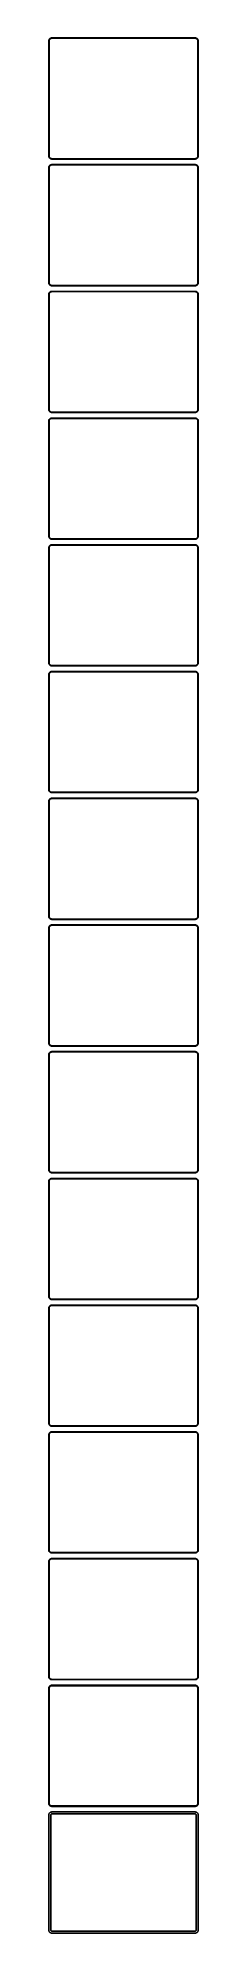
# Model space of a CAD drawing. Header units: metres. Extents: x -120 to 120, y 2963 to 6013.
import ezdxf

# ---------------------------------------------------------------- set-up
doc = ezdxf.new("R2010")
doc.units = ezdxf.units.M

msp = doc.modelspace()

# ---------------------------------------------------------------- linework, layer by layer
for p, q in [((-119.382, 6010.91), (-119.649, 6010.34)), ((-119.045, 6011.44), (-119.382, 6010.91)), ((-119.166, 6010), (-118.912, 6010.54)), ((-118.645, 6011.92), (-119.045, 6011.44)), ((-118.912, 6010.54), (-118.593, 6011.04)), ((-118.187, 6012.35), (-118.645, 6011.92)), ((-118.593, 6011.04), (-118.213, 6011.5)), ((-118.213, 6011.5), (-117.778, 6011.91)), ((-117.679, 6012.72), (-118.187, 6012.35)), ((-117.778, 6011.91), (-117.295, 6012.26)), ((-117.129, 6013.02), (-117.679, 6012.72)), ((-117.295, 6012.26), (-116.772, 6012.55)), ((-116.545, 6013.26), (-117.129, 6013.02)), ((-116.772, 6012.55), (-116.218, 6012.77)), ((-115.937, 6013.41), (-116.545, 6013.26)), ((-116.218, 6012.77), (-115.64, 6012.92)), ((-115.314, 6013.49), (-115.937, 6013.41)), ((-115.64, 6012.92), (-115.048, 6012.99)), ((115.314, 6013.49), (-115.314, 6013.49)), ((-115.048, 6012.99), (115.048, 6012.99)), ((115.048, 6012.99), (115.64, 6012.92)), ((115.937, 6013.41), (115.314, 6013.49)), ((115.64, 6012.92), (116.218, 6012.77)), ((116.545, 6013.26), (115.937, 6013.41)), ((116.218, 6012.77), (116.772, 6012.55)), ((117.129, 6013.02), (116.545, 6013.26)), ((116.772, 6012.55), (117.295, 6012.26)), ((117.679, 6012.72), (117.129, 6013.02)), ((117.295, 6012.26), (117.778, 6011.91)), ((118.187, 6012.35), (117.679, 6012.72)), ((117.778, 6011.91), (118.213, 6011.5)), ((118.645, 6011.92), (118.187, 6012.35)), ((118.213, 6011.5), (118.593, 6011.04)), ((118.593, 6011.04), (118.912, 6010.54)), ((119.045, 6011.44), (118.645, 6011.92)), ((118.912, 6010.54), (119.166, 6010)), ((119.382, 6010.91), (119.045, 6011.44)), ((119.649, 6010.34), (119.382, 6010.91)), ((-119.961, 6009.13), (-120, 6008.5)), ((-120, 6008.5), (-120, 5823.5)), ((-119.843, 6009.74), (-119.961, 6009.13)), ((-119.649, 6010.34), (-119.843, 6009.74)), ((-119.5, 6008.25), (-119.463, 6008.85)), ((-119.5, 5823.75), (-119.5, 6008.25)), ((-119.463, 6008.85), (-119.351, 6009.43)), ((-119.351, 6009.43), (-119.166, 6010)), ((119.166, 6010), (119.351, 6009.43)), ((119.351, 6009.43), (119.463, 6008.85)), ((119.463, 6008.85), (119.5, 6008.25)), ((119.5, 6008.25), (119.5, 5823.75)), ((119.843, 6009.74), (119.649, 6010.34)), ((119.961, 6009.13), (119.843, 6009.74)), ((120, 6008.5), (119.961, 6009.13)), ((120, 5823.5), (120, 6008.5)), ((-120, 5823.5), (-119.961, 5822.87)), ((-119.961, 5805.13), (-120, 5804.5)), ((-120, 5804.5), (-120, 5619.5)), ((-119.961, 5822.87), (-119.843, 5822.26)), ((-119.843, 5805.74), (-119.961, 5805.13)), ((-119.843, 5822.26), (-119.649, 5821.66)), ((-119.649, 5806.34), (-119.843, 5805.74)), ((-119.649, 5821.66), (-119.382, 5821.09)), ((-119.382, 5806.91), (-119.649, 5806.34)), ((-119.463, 5823.15), (-119.5, 5823.75)), ((-119.5, 5804.25), (-119.463, 5804.85)), ((-119.5, 5619.75), (-119.5, 5804.25)), ((-119.351, 5822.57), (-119.463, 5823.15)), ((-119.463, 5804.85), (-119.351, 5805.43)), ((-119.382, 5821.09), (-119.045, 5820.56)), ((-119.045, 5807.44), (-119.382, 5806.91)), ((-119.166, 5822), (-119.351, 5822.57)), ((-119.351, 5805.43), (-119.166, 5806)), ((-118.912, 5821.46), (-119.166, 5822)), ((-119.166, 5806), (-118.912, 5806.54)), ((-119.045, 5820.56), (-118.645, 5820.08)), ((-118.645, 5807.92), (-119.045, 5807.44)), ((-118.593, 5820.96), (-118.912, 5821.46)), ((-118.912, 5806.54), (-118.593, 5807.04)), ((-118.645, 5820.08), (-118.187, 5819.65)), ((-118.187, 5808.35), (-118.645, 5807.92)), ((-118.213, 5820.5), (-118.593, 5820.96)), ((-118.593, 5807.04), (-118.213, 5807.5)), ((-117.778, 5820.09), (-118.213, 5820.5)), ((-118.213, 5807.5), (-117.778, 5807.91)), ((-118.187, 5819.65), (-117.679, 5819.28)), ((-117.679, 5808.72), (-118.187, 5808.35)), ((-117.295, 5819.74), (-117.778, 5820.09)), ((-117.778, 5807.91), (-117.295, 5808.26)), ((-117.679, 5819.28), (-117.129, 5818.98)), ((-117.129, 5809.02), (-117.679, 5808.72)), ((-116.772, 5819.45), (-117.295, 5819.74)), ((-117.295, 5808.26), (-116.772, 5808.55)), ((-117.129, 5818.98), (-116.545, 5818.74)), ((-116.545, 5809.26), (-117.129, 5809.02)), ((-116.218, 5819.23), (-116.772, 5819.45)), ((-116.772, 5808.55), (-116.218, 5808.77)), ((-116.545, 5818.74), (-115.937, 5818.59)), ((-115.937, 5809.41), (-116.545, 5809.26)), ((-115.64, 5819.08), (-116.218, 5819.23)), ((-116.218, 5808.77), (-115.64, 5808.92)), ((-115.937, 5818.59), (-115.314, 5818.51)), ((-115.314, 5809.49), (-115.937, 5809.41)), ((-115.048, 5819.01), (-115.64, 5819.08)), ((-115.64, 5808.92), (-115.048, 5808.99)), ((-115.314, 5818.51), (115.314, 5818.51)), ((115.314, 5809.49), (-115.314, 5809.49)), ((115.048, 5819.01), (-115.048, 5819.01)), ((-115.048, 5808.99), (115.048, 5808.99)), ((115.64, 5819.08), (115.048, 5819.01)), ((115.048, 5808.99), (115.64, 5808.92)), ((115.314, 5818.51), (115.937, 5818.59)), ((115.937, 5809.41), (115.314, 5809.49)), ((116.218, 5819.23), (115.64, 5819.08)), ((115.64, 5808.92), (116.218, 5808.77)), ((115.937, 5818.59), (116.545, 5818.74)), ((116.545, 5809.26), (115.937, 5809.41)), ((116.772, 5819.45), (116.218, 5819.23)), ((116.218, 5808.77), (116.772, 5808.55)), ((116.545, 5818.74), (117.129, 5818.98)), ((117.129, 5809.02), (116.545, 5809.26)), ((117.295, 5819.74), (116.772, 5819.45)), ((116.772, 5808.55), (117.295, 5808.26)), ((117.129, 5818.98), (117.679, 5819.28)), ((117.679, 5808.72), (117.129, 5809.02)), ((117.778, 5820.09), (117.295, 5819.74)), ((117.295, 5808.26), (117.778, 5807.91)), ((117.679, 5819.28), (118.187, 5819.65)), ((118.187, 5808.35), (117.679, 5808.72)), ((118.213, 5820.5), (117.778, 5820.09)), ((117.778, 5807.91), (118.213, 5807.5)), ((118.187, 5819.65), (118.645, 5820.08)), ((118.645, 5807.92), (118.187, 5808.35)), ((118.593, 5820.96), (118.213, 5820.5)), ((118.213, 5807.5), (118.593, 5807.04)), ((118.912, 5821.46), (118.593, 5820.96)), ((118.593, 5807.04), (118.912, 5806.54)), ((118.645, 5820.08), (119.045, 5820.56)), ((119.045, 5807.44), (118.645, 5807.92)), ((119.166, 5822), (118.912, 5821.46)), ((118.912, 5806.54), (119.166, 5806)), ((119.045, 5820.56), (119.382, 5821.09)), ((119.382, 5806.91), (119.045, 5807.44)), ((119.351, 5822.57), (119.166, 5822)), ((119.166, 5806), (119.351, 5805.43)), ((119.463, 5823.15), (119.351, 5822.57)), ((119.351, 5805.43), (119.463, 5804.85)), ((119.382, 5821.09), (119.649, 5821.66)), ((119.649, 5806.34), (119.382, 5806.91)), ((119.5, 5823.75), (119.463, 5823.15)), ((119.463, 5804.85), (119.5, 5804.25)), ((119.5, 5804.25), (119.5, 5619.75)), ((119.649, 5821.66), (119.843, 5822.26)), ((119.843, 5805.74), (119.649, 5806.34)), ((119.843, 5822.26), (119.961, 5822.87)), ((119.961, 5805.13), (119.843, 5805.74)), ((119.961, 5822.87), (120, 5823.5)), ((120, 5804.5), (119.961, 5805.13)), ((120, 5619.5), (120, 5804.5)), ((-120, 5619.5), (-119.961, 5618.87)), ((-119.961, 5618.87), (-119.843, 5618.26)), ((-119.843, 5618.26), (-119.649, 5617.66)), ((-119.649, 5617.66), (-119.382, 5617.09)), ((-119.463, 5619.15), (-119.5, 5619.75)), ((-119.351, 5618.57), (-119.463, 5619.15)), ((-119.382, 5617.09), (-119.045, 5616.56)), ((-119.166, 5618), (-119.351, 5618.57)), ((-118.912, 5617.46), (-119.166, 5618)), ((-119.045, 5616.56), (-118.645, 5616.08)), ((-118.593, 5616.96), (-118.912, 5617.46)), ((-118.645, 5616.08), (-118.187, 5615.65)), ((-118.213, 5616.5), (-118.593, 5616.96)), ((-117.778, 5616.09), (-118.213, 5616.5)), ((-118.187, 5615.65), (-117.679, 5615.28)), ((-117.295, 5615.74), (-117.778, 5616.09)), ((-117.679, 5615.28), (-117.129, 5614.98)), ((-116.772, 5615.45), (-117.295, 5615.74)), ((-117.129, 5614.98), (-116.545, 5614.74)), ((-116.218, 5615.23), (-116.772, 5615.45)), ((-116.545, 5614.74), (-115.937, 5614.59)), ((-115.64, 5615.08), (-116.218, 5615.23)), ((-115.937, 5614.59), (-115.314, 5614.51)), ((-115.048, 5615.01), (-115.64, 5615.08)), ((-115.314, 5614.51), (115.314, 5614.51)), ((115.048, 5615.01), (-115.048, 5615.01)), ((115.64, 5615.08), (115.048, 5615.01)), ((115.314, 5614.51), (115.937, 5614.59)), ((116.218, 5615.23), (115.64, 5615.08)), ((115.937, 5614.59), (116.545, 5614.74)), ((116.772, 5615.45), (116.218, 5615.23)), ((116.545, 5614.74), (117.129, 5614.98)), ((117.295, 5615.74), (116.772, 5615.45)), ((117.129, 5614.98), (117.679, 5615.28)), ((117.778, 5616.09), (117.295, 5615.74)), ((117.679, 5615.28), (118.187, 5615.65)), ((118.213, 5616.5), (117.778, 5616.09)), ((118.187, 5615.65), (118.645, 5616.08)), ((118.593, 5616.96), (118.213, 5616.5)), ((118.912, 5617.46), (118.593, 5616.96)), ((118.645, 5616.08), (119.045, 5616.56)), ((119.166, 5618), (118.912, 5617.46)), ((119.045, 5616.56), (119.382, 5617.09)), ((119.351, 5618.57), (119.166, 5618)), ((119.463, 5619.15), (119.351, 5618.57)), ((119.382, 5617.09), (119.649, 5617.66)), ((119.5, 5619.75), (119.463, 5619.15)), ((119.649, 5617.66), (119.843, 5618.26)), ((119.843, 5618.26), (119.961, 5618.87)), ((119.961, 5618.87), (120, 5619.5)), ((-119.961, 5601.13), (-120, 5600.5)), ((-120, 5600.5), (-120, 5415.5)), ((-119.843, 5601.74), (-119.961, 5601.13)), ((-119.649, 5602.34), (-119.843, 5601.74)), ((-119.382, 5602.91), (-119.649, 5602.34)), ((-119.5, 5600.25), (-119.463, 5600.85)), ((-119.5, 5415.75), (-119.5, 5600.25)), ((-119.463, 5600.85), (-119.351, 5601.43)), ((-119.045, 5603.44), (-119.382, 5602.91)), ((-119.351, 5601.43), (-119.166, 5602)), ((-119.166, 5602), (-118.912, 5602.54)), ((-118.645, 5603.92), (-119.045, 5603.44)), ((-118.912, 5602.54), (-118.593, 5603.04)), ((-118.187, 5604.35), (-118.645, 5603.92)), ((-118.593, 5603.04), (-118.213, 5603.5)), ((-118.213, 5603.5), (-117.778, 5603.91)), ((-117.679, 5604.72), (-118.187, 5604.35)), ((-117.778, 5603.91), (-117.295, 5604.26)), ((-117.129, 5605.02), (-117.679, 5604.72)), ((-117.295, 5604.26), (-116.772, 5604.55)), ((-116.545, 5605.26), (-117.129, 5605.02)), ((-116.772, 5604.55), (-116.218, 5604.77)), ((-115.937, 5605.41), (-116.545, 5605.26)), ((-116.218, 5604.77), (-115.64, 5604.92)), ((-115.314, 5605.49), (-115.937, 5605.41)), ((-115.64, 5604.92), (-115.048, 5604.99)), ((115.314, 5605.49), (-115.314, 5605.49)), ((-115.048, 5604.99), (115.048, 5604.99)), ((115.048, 5604.99), (115.64, 5604.92)), ((115.937, 5605.41), (115.314, 5605.49)), ((115.64, 5604.92), (116.218, 5604.77)), ((116.545, 5605.26), (115.937, 5605.41)), ((116.218, 5604.77), (116.772, 5604.55)), ((117.129, 5605.02), (116.545, 5605.26)), ((116.772, 5604.55), (117.295, 5604.26)), ((117.679, 5604.72), (117.129, 5605.02)), ((117.295, 5604.26), (117.778, 5603.91)), ((118.187, 5604.35), (117.679, 5604.72)), ((117.778, 5603.91), (118.213, 5603.5)), ((118.645, 5603.92), (118.187, 5604.35)), ((118.213, 5603.5), (118.593, 5603.04)), ((118.593, 5603.04), (118.912, 5602.54)), ((119.045, 5603.44), (118.645, 5603.92)), ((118.912, 5602.54), (119.166, 5602)), ((119.382, 5602.91), (119.045, 5603.44)), ((119.166, 5602), (119.351, 5601.43)), ((119.351, 5601.43), (119.463, 5600.85)), ((119.649, 5602.34), (119.382, 5602.91)), ((119.463, 5600.85), (119.5, 5600.25)), ((119.5, 5600.25), (119.5, 5415.75)), ((119.843, 5601.74), (119.649, 5602.34)), ((119.961, 5601.13), (119.843, 5601.74)), ((120, 5600.5), (119.961, 5601.13)), ((120, 5415.5), (120, 5600.5)), ((-120, 5415.5), (-119.961, 5414.87)), ((-119.961, 5414.87), (-119.843, 5414.26)), ((-119.843, 5414.26), (-119.649, 5413.66)), ((-119.649, 5413.66), (-119.382, 5413.09)), ((-119.463, 5415.15), (-119.5, 5415.75)), ((-119.351, 5414.57), (-119.463, 5415.15)), ((-119.382, 5413.09), (-119.045, 5412.56)), ((-119.166, 5414), (-119.351, 5414.57)), ((-118.912, 5413.46), (-119.166, 5414)), ((-119.045, 5412.56), (-118.645, 5412.08)), ((-118.593, 5412.96), (-118.912, 5413.46)), ((-118.645, 5412.08), (-118.187, 5411.65)), ((-118.187, 5400.35), (-118.645, 5399.92)), ((-118.213, 5412.5), (-118.593, 5412.96)), ((-117.778, 5412.09), (-118.213, 5412.5)), ((-118.187, 5411.65), (-117.679, 5411.28)), ((-117.679, 5400.72), (-118.187, 5400.35)), ((-117.295, 5411.74), (-117.778, 5412.09)), ((-117.778, 5399.91), (-117.295, 5400.26)), ((-117.679, 5411.28), (-117.129, 5410.98)), ((-117.129, 5401.02), (-117.679, 5400.72)), ((-116.772, 5411.45), (-117.295, 5411.74)), ((-117.295, 5400.26), (-116.772, 5400.55)), ((-117.129, 5410.98), (-116.545, 5410.74)), ((-116.545, 5401.26), (-117.129, 5401.02)), ((-116.218, 5411.23), (-116.772, 5411.45)), ((-116.772, 5400.55), (-116.218, 5400.77)), ((-116.545, 5410.74), (-115.937, 5410.59)), ((-115.937, 5401.41), (-116.545, 5401.26)), ((-115.64, 5411.08), (-116.218, 5411.23)), ((-116.218, 5400.77), (-115.64, 5400.92)), ((-115.937, 5410.59), (-115.314, 5410.51)), ((-115.314, 5401.49), (-115.937, 5401.41)), ((-115.048, 5411.01), (-115.64, 5411.08)), ((-115.64, 5400.92), (-115.048, 5400.99)), ((-115.314, 5410.51), (115.314, 5410.51)), ((115.314, 5401.49), (-115.314, 5401.49)), ((115.048, 5411.01), (-115.048, 5411.01)), ((-115.048, 5400.99), (115.048, 5400.99)), ((115.64, 5411.08), (115.048, 5411.01)), ((115.048, 5400.99), (115.64, 5400.92)), ((115.314, 5410.51), (115.937, 5410.59)), ((115.937, 5401.41), (115.314, 5401.49)), ((116.218, 5411.23), (115.64, 5411.08)), ((115.64, 5400.92), (116.218, 5400.77)), ((115.937, 5410.59), (116.545, 5410.74)), ((116.545, 5401.26), (115.937, 5401.41)), ((116.772, 5411.45), (116.218, 5411.23)), ((116.218, 5400.77), (116.772, 5400.55)), ((116.545, 5410.74), (117.129, 5410.98)), ((117.129, 5401.02), (116.545, 5401.26)), ((117.295, 5411.74), (116.772, 5411.45)), ((116.772, 5400.55), (117.295, 5400.26)), ((117.129, 5410.98), (117.679, 5411.28)), ((117.679, 5400.72), (117.129, 5401.02)), ((117.778, 5412.09), (117.295, 5411.74)), ((117.295, 5400.26), (117.778, 5399.91)), ((117.679, 5411.28), (118.187, 5411.65)), ((118.187, 5400.35), (117.679, 5400.72)), ((118.213, 5412.5), (117.778, 5412.09)), ((118.187, 5411.65), (118.645, 5412.08)), ((118.645, 5399.92), (118.187, 5400.35)), ((118.593, 5412.96), (118.213, 5412.5)), ((118.912, 5413.46), (118.593, 5412.96)), ((118.645, 5412.08), (119.045, 5412.56)), ((119.166, 5414), (118.912, 5413.46)), ((119.045, 5412.56), (119.382, 5413.09)), ((119.351, 5414.57), (119.166, 5414)), ((119.463, 5415.15), (119.351, 5414.57)), ((119.382, 5413.09), (119.649, 5413.66)), ((119.5, 5415.75), (119.463, 5415.15)), ((119.649, 5413.66), (119.843, 5414.26)), ((119.843, 5414.26), (119.961, 5414.87)), ((119.961, 5414.87), (120, 5415.5)), ((-119.961, 5397.13), (-120, 5396.5)), ((-120, 5396.5), (-120, 5211.5)), ((-119.843, 5397.74), (-119.961, 5397.13)), ((-119.649, 5398.34), (-119.843, 5397.74)), ((-119.382, 5398.91), (-119.649, 5398.34)), ((-119.5, 5396.25), (-119.463, 5396.85)), ((-119.5, 5211.75), (-119.5, 5396.25)), ((-119.463, 5396.85), (-119.351, 5397.43)), ((-119.045, 5399.44), (-119.382, 5398.91)), ((-119.351, 5397.43), (-119.166, 5398)), ((-119.166, 5398), (-118.912, 5398.54)), ((-118.645, 5399.92), (-119.045, 5399.44)), ((-118.912, 5398.54), (-118.593, 5399.04)), ((-118.593, 5399.04), (-118.213, 5399.5)), ((-118.213, 5399.5), (-117.778, 5399.91)), ((117.778, 5399.91), (118.213, 5399.5)), ((118.213, 5399.5), (118.593, 5399.04)), ((118.593, 5399.04), (118.912, 5398.54)), ((119.045, 5399.44), (118.645, 5399.92)), ((118.912, 5398.54), (119.166, 5398)), ((119.382, 5398.91), (119.045, 5399.44)), ((119.166, 5398), (119.351, 5397.43)), ((119.351, 5397.43), (119.463, 5396.85)), ((119.649, 5398.34), (119.382, 5398.91)), ((119.463, 5396.85), (119.5, 5396.25)), ((119.5, 5396.25), (119.5, 5211.75)), ((119.843, 5397.74), (119.649, 5398.34)), ((119.961, 5397.13), (119.843, 5397.74)), ((120, 5396.5), (119.961, 5397.13)), ((120, 5211.5), (120, 5396.5)), ((-120, 5211.5), (-119.961, 5210.87)), ((-119.961, 5193.13), (-120, 5192.5)), ((-120, 5192.5), (-120, 5007.5)), ((-119.961, 5210.87), (-119.843, 5210.26)), ((-119.843, 5193.74), (-119.961, 5193.13)), ((-119.843, 5210.26), (-119.649, 5209.66)), ((-119.649, 5194.34), (-119.843, 5193.74)), ((-119.649, 5209.66), (-119.382, 5209.09)), ((-119.382, 5194.91), (-119.649, 5194.34)), ((-119.463, 5211.15), (-119.5, 5211.75)), ((-119.5, 5192.25), (-119.463, 5192.85)), ((-119.5, 5007.75), (-119.5, 5192.25)), ((-119.351, 5210.57), (-119.463, 5211.15)), ((-119.463, 5192.85), (-119.351, 5193.43)), ((-119.382, 5209.09), (-119.045, 5208.56)), ((-119.045, 5195.44), (-119.382, 5194.91)), ((-119.166, 5210), (-119.351, 5210.57)), ((-119.351, 5193.43), (-119.166, 5194)), ((-118.912, 5209.46), (-119.166, 5210)), ((-119.166, 5194), (-118.912, 5194.54)), ((-119.045, 5208.56), (-118.645, 5208.08)), ((-118.645, 5195.92), (-119.045, 5195.44)), ((-118.593, 5208.96), (-118.912, 5209.46)), ((-118.912, 5194.54), (-118.593, 5195.04)), ((-118.645, 5208.08), (-118.187, 5207.65)), ((-118.187, 5196.35), (-118.645, 5195.92)), ((-118.213, 5208.5), (-118.593, 5208.96)), ((-118.593, 5195.04), (-118.213, 5195.5)), ((-117.778, 5208.09), (-118.213, 5208.5)), ((-118.213, 5195.5), (-117.778, 5195.91)), ((-118.187, 5207.65), (-117.679, 5207.28)), ((-117.679, 5196.72), (-118.187, 5196.35)), ((-117.295, 5207.74), (-117.778, 5208.09)), ((-117.778, 5195.91), (-117.295, 5196.26)), ((-117.679, 5207.28), (-117.129, 5206.98)), ((-117.129, 5197.02), (-117.679, 5196.72)), ((-116.772, 5207.45), (-117.295, 5207.74)), ((-117.295, 5196.26), (-116.772, 5196.55)), ((-117.129, 5206.98), (-116.545, 5206.74)), ((-116.545, 5197.26), (-117.129, 5197.02)), ((-116.218, 5207.23), (-116.772, 5207.45)), ((-116.772, 5196.55), (-116.218, 5196.77)), ((-116.545, 5206.74), (-115.937, 5206.59)), ((-115.937, 5197.41), (-116.545, 5197.26)), ((-115.64, 5207.08), (-116.218, 5207.23)), ((-116.218, 5196.77), (-115.64, 5196.92)), ((-115.937, 5206.59), (-115.314, 5206.51)), ((-115.314, 5197.49), (-115.937, 5197.41)), ((-115.048, 5207.01), (-115.64, 5207.08)), ((-115.64, 5196.92), (-115.048, 5196.99)), ((-115.314, 5206.51), (115.314, 5206.51)), ((115.314, 5197.49), (-115.314, 5197.49)), ((115.048, 5207.01), (-115.048, 5207.01)), ((-115.048, 5196.99), (115.048, 5196.99)), ((115.64, 5207.08), (115.048, 5207.01)), ((115.048, 5196.99), (115.64, 5196.92)), ((115.314, 5206.51), (115.937, 5206.59)), ((115.937, 5197.41), (115.314, 5197.49)), ((116.218, 5207.23), (115.64, 5207.08)), ((115.64, 5196.92), (116.218, 5196.77)), ((115.937, 5206.59), (116.545, 5206.74)), ((116.545, 5197.26), (115.937, 5197.41)), ((116.772, 5207.45), (116.218, 5207.23)), ((116.218, 5196.77), (116.772, 5196.55)), ((116.545, 5206.74), (117.129, 5206.98)), ((117.129, 5197.02), (116.545, 5197.26)), ((117.295, 5207.74), (116.772, 5207.45)), ((116.772, 5196.55), (117.295, 5196.26)), ((117.129, 5206.98), (117.679, 5207.28)), ((117.679, 5196.72), (117.129, 5197.02)), ((117.778, 5208.09), (117.295, 5207.74)), ((117.295, 5196.26), (117.778, 5195.91)), ((117.679, 5207.28), (118.187, 5207.65)), ((118.187, 5196.35), (117.679, 5196.72)), ((118.213, 5208.5), (117.778, 5208.09)), ((117.778, 5195.91), (118.213, 5195.5)), ((118.187, 5207.65), (118.645, 5208.08)), ((118.645, 5195.92), (118.187, 5196.35)), ((118.593, 5208.96), (118.213, 5208.5)), ((118.213, 5195.5), (118.593, 5195.04)), ((118.912, 5209.46), (118.593, 5208.96)), ((118.593, 5195.04), (118.912, 5194.54)), ((118.645, 5208.08), (119.045, 5208.56)), ((119.045, 5195.44), (118.645, 5195.92)), ((119.166, 5210), (118.912, 5209.46)), ((118.912, 5194.54), (119.166, 5194)), ((119.045, 5208.56), (119.382, 5209.09)), ((119.382, 5194.91), (119.045, 5195.44)), ((119.351, 5210.57), (119.166, 5210)), ((119.166, 5194), (119.351, 5193.43)), ((119.463, 5211.15), (119.351, 5210.57)), ((119.351, 5193.43), (119.463, 5192.85)), ((119.382, 5209.09), (119.649, 5209.66)), ((119.649, 5194.34), (119.382, 5194.91)), ((119.5, 5211.75), (119.463, 5211.15)), ((119.463, 5192.85), (119.5, 5192.25)), ((119.5, 5192.25), (119.5, 5007.75)), ((119.649, 5209.66), (119.843, 5210.26)), ((119.843, 5193.74), (119.649, 5194.34)), ((119.843, 5210.26), (119.961, 5210.87)), ((119.961, 5193.13), (119.843, 5193.74)), ((119.961, 5210.87), (120, 5211.5)), ((120, 5192.5), (119.961, 5193.13)), ((120, 5007.5), (120, 5192.5)), ((-120, 5007.5), (-119.961, 5006.87)), ((-119.961, 5006.87), (-119.843, 5006.26)), ((-119.843, 5006.26), (-119.649, 5005.66)), ((-119.649, 5005.66), (-119.382, 5005.09)), ((-119.463, 5007.15), (-119.5, 5007.75)), ((-119.351, 5006.57), (-119.463, 5007.15)), ((-119.382, 5005.09), (-119.045, 5004.56)), ((-119.166, 5006), (-119.351, 5006.57)), ((-118.912, 5005.46), (-119.166, 5006)), ((-119.045, 5004.56), (-118.645, 5004.08)), ((-118.593, 5004.96), (-118.912, 5005.46)), ((-118.645, 5004.08), (-118.187, 5003.65)), ((-118.213, 5004.5), (-118.593, 5004.96)), ((-117.778, 5004.09), (-118.213, 5004.5)), ((-118.187, 5003.65), (-117.679, 5003.28)), ((-117.295, 5003.74), (-117.778, 5004.09)), ((-116.772, 5003.45), (-117.295, 5003.74)), ((117.295, 5003.74), (116.772, 5003.45)), ((117.778, 5004.09), (117.295, 5003.74)), ((117.679, 5003.28), (118.187, 5003.65)), ((118.213, 5004.5), (117.778, 5004.09)), ((118.187, 5003.65), (118.645, 5004.08)), ((118.593, 5004.96), (118.213, 5004.5)), ((118.912, 5005.46), (118.593, 5004.96)), ((118.645, 5004.08), (119.045, 5004.56)), ((119.166, 5006), (118.912, 5005.46)), ((119.045, 5004.56), (119.382, 5005.09)), ((119.351, 5006.57), (119.166, 5006)), ((119.463, 5007.15), (119.351, 5006.57)), ((119.382, 5005.09), (119.649, 5005.66)), ((119.5, 5007.75), (119.463, 5007.15)), ((119.649, 5005.66), (119.843, 5006.26)), ((119.843, 5006.26), (119.961, 5006.87)), ((119.961, 5006.87), (120, 5007.5)), ((-119.961, 4989.13), (-120, 4988.5)), ((-120, 4988.5), (-120, 4803.5)), ((-119.843, 4989.74), (-119.961, 4989.13)), ((-119.649, 4990.34), (-119.843, 4989.74)), ((-119.382, 4990.91), (-119.649, 4990.34)), ((-119.5, 4988.25), (-119.463, 4988.85)), ((-119.5, 4803.75), (-119.5, 4988.25)), ((-119.463, 4988.85), (-119.351, 4989.43)), ((-119.045, 4991.44), (-119.382, 4990.91)), ((-119.351, 4989.43), (-119.166, 4990)), ((-119.166, 4990), (-118.912, 4990.54)), ((-118.645, 4991.92), (-119.045, 4991.44)), ((-118.912, 4990.54), (-118.593, 4991.04)), ((-118.187, 4992.35), (-118.645, 4991.92)), ((-118.593, 4991.04), (-118.213, 4991.5)), ((-118.213, 4991.5), (-117.778, 4991.91)), ((-117.679, 4992.72), (-118.187, 4992.35)), ((-117.778, 4991.91), (-117.295, 4992.26)), ((-117.679, 5003.28), (-117.129, 5002.98)), ((-117.129, 4993.02), (-117.679, 4992.72)), ((-117.295, 4992.26), (-116.772, 4992.55)), ((-117.129, 5002.98), (-116.545, 5002.74)), ((-116.545, 4993.26), (-117.129, 4993.02)), ((-116.218, 5003.23), (-116.772, 5003.45)), ((-116.772, 4992.55), (-116.218, 4992.77)), ((-116.545, 5002.74), (-115.937, 5002.59)), ((-115.937, 4993.41), (-116.545, 4993.26)), ((-115.64, 5003.08), (-116.218, 5003.23)), ((-116.218, 4992.77), (-115.64, 4992.92)), ((-115.937, 5002.59), (-115.314, 5002.51)), ((-115.314, 4993.49), (-115.937, 4993.41)), ((-115.048, 5003.01), (-115.64, 5003.08)), ((-115.64, 4992.92), (-115.048, 4992.99)), ((-115.314, 5002.51), (115.314, 5002.51)), ((115.314, 4993.49), (-115.314, 4993.49)), ((115.048, 5003.01), (-115.048, 5003.01)), ((-115.048, 4992.99), (115.048, 4992.99)), ((115.64, 5003.08), (115.048, 5003.01)), ((115.048, 4992.99), (115.64, 4992.92)), ((115.314, 5002.51), (115.937, 5002.59)), ((115.937, 4993.41), (115.314, 4993.49)), ((116.218, 5003.23), (115.64, 5003.08)), ((115.64, 4992.92), (116.218, 4992.77)), ((115.937, 5002.59), (116.545, 5002.74)), ((116.545, 4993.26), (115.937, 4993.41)), ((116.772, 5003.45), (116.218, 5003.23)), ((116.218, 4992.77), (116.772, 4992.55)), ((116.545, 5002.74), (117.129, 5002.98)), ((117.129, 4993.02), (116.545, 4993.26)), ((116.772, 4992.55), (117.295, 4992.26)), ((117.129, 5002.98), (117.679, 5003.28)), ((117.679, 4992.72), (117.129, 4993.02)), ((117.295, 4992.26), (117.778, 4991.91)), ((118.187, 4992.35), (117.679, 4992.72)), ((117.778, 4991.91), (118.213, 4991.5)), ((118.645, 4991.92), (118.187, 4992.35)), ((118.213, 4991.5), (118.593, 4991.04)), ((118.593, 4991.04), (118.912, 4990.54)), ((119.045, 4991.44), (118.645, 4991.92)), ((118.912, 4990.54), (119.166, 4990)), ((119.382, 4990.91), (119.045, 4991.44)), ((119.166, 4990), (119.351, 4989.43)), ((119.351, 4989.43), (119.463, 4988.85)), ((119.649, 4990.34), (119.382, 4990.91)), ((119.463, 4988.85), (119.5, 4988.25)), ((119.5, 4988.25), (119.5, 4803.75)), ((119.843, 4989.74), (119.649, 4990.34)), ((119.961, 4989.13), (119.843, 4989.74)), ((120, 4988.5), (119.961, 4989.13)), ((120, 4803.5), (120, 4988.5)), ((-120, 4803.5), (-119.961, 4802.87)), ((-119.961, 4802.87), (-119.843, 4802.26)), ((-119.843, 4802.26), (-119.649, 4801.66)), ((-119.649, 4801.66), (-119.382, 4801.09)), ((-119.463, 4803.15), (-119.5, 4803.75)), ((-119.351, 4802.57), (-119.463, 4803.15)), ((-119.382, 4801.09), (-119.045, 4800.56)), ((-119.166, 4802), (-119.351, 4802.57)), ((-118.912, 4801.46), (-119.166, 4802)), ((-119.045, 4800.56), (-118.645, 4800.08)), ((-118.593, 4800.96), (-118.912, 4801.46)), ((-118.645, 4800.08), (-118.187, 4799.65)), ((-118.213, 4800.5), (-118.593, 4800.96)), ((-117.778, 4800.09), (-118.213, 4800.5)), ((-118.187, 4799.65), (-117.679, 4799.28)), ((-117.295, 4799.74), (-117.778, 4800.09)), ((-117.679, 4799.28), (-117.129, 4798.98)), ((-116.772, 4799.45), (-117.295, 4799.74)), ((-117.129, 4798.98), (-116.545, 4798.74)), ((-116.218, 4799.23), (-116.772, 4799.45)), ((-116.545, 4798.74), (-115.937, 4798.59)), ((-115.64, 4799.08), (-116.218, 4799.23)), ((-115.937, 4798.59), (-115.314, 4798.51)), ((-115.048, 4799.01), (-115.64, 4799.08)), ((-115.314, 4798.51), (115.314, 4798.51)), ((115.048, 4799.01), (-115.048, 4799.01)), ((115.64, 4799.08), (115.048, 4799.01)), ((115.314, 4798.51), (115.937, 4798.59)), ((116.218, 4799.23), (115.64, 4799.08)), ((115.937, 4798.59), (116.545, 4798.74)), ((116.772, 4799.45), (116.218, 4799.23)), ((116.545, 4798.74), (117.129, 4798.98)), ((117.295, 4799.74), (116.772, 4799.45)), ((117.129, 4798.98), (117.679, 4799.28)), ((117.778, 4800.09), (117.295, 4799.74)), ((117.679, 4799.28), (118.187, 4799.65)), ((118.213, 4800.5), (117.778, 4800.09)), ((118.187, 4799.65), (118.645, 4800.08)), ((118.593, 4800.96), (118.213, 4800.5)), ((118.912, 4801.46), (118.593, 4800.96)), ((118.645, 4800.08), (119.045, 4800.56)), ((119.166, 4802), (118.912, 4801.46)), ((119.045, 4800.56), (119.382, 4801.09)), ((119.351, 4802.57), (119.166, 4802)), ((119.463, 4803.15), (119.351, 4802.57)), ((119.382, 4801.09), (119.649, 4801.66)), ((119.5, 4803.75), (119.463, 4803.15)), ((119.649, 4801.66), (119.843, 4802.26)), ((119.843, 4802.26), (119.961, 4802.87)), ((119.961, 4802.87), (120, 4803.5)), ((-119.961, 4785.13), (-120, 4784.5)), ((-120, 4784.5), (-120, 4599.5)), ((-119.843, 4785.74), (-119.961, 4785.13)), ((-119.649, 4786.34), (-119.843, 4785.74)), ((-119.382, 4786.91), (-119.649, 4786.34)), ((-119.5, 4784.25), (-119.463, 4784.85)), ((-119.5, 4599.75), (-119.5, 4784.25)), ((-119.463, 4784.85), (-119.351, 4785.43)), ((-119.045, 4787.44), (-119.382, 4786.91)), ((-119.351, 4785.43), (-119.166, 4786)), ((-119.166, 4786), (-118.912, 4786.54)), ((-118.645, 4787.92), (-119.045, 4787.44)), ((-118.912, 4786.54), (-118.593, 4787.04)), ((-118.187, 4788.35), (-118.645, 4787.92)), ((-118.593, 4787.04), (-118.213, 4787.5)), ((-118.213, 4787.5), (-117.778, 4787.91)), ((-117.679, 4788.72), (-118.187, 4788.35)), ((-117.778, 4787.91), (-117.295, 4788.26)), ((-117.129, 4789.02), (-117.679, 4788.72)), ((-117.295, 4788.26), (-116.772, 4788.55)), ((-116.545, 4789.26), (-117.129, 4789.02)), ((-116.772, 4788.55), (-116.218, 4788.77)), ((-115.937, 4789.41), (-116.545, 4789.26)), ((-116.218, 4788.77), (-115.64, 4788.92)), ((-115.314, 4789.49), (-115.937, 4789.41)), ((-115.64, 4788.92), (-115.048, 4788.99)), ((115.314, 4789.49), (-115.314, 4789.49)), ((-115.048, 4788.99), (115.048, 4788.99)), ((115.048, 4788.99), (115.64, 4788.92)), ((115.937, 4789.41), (115.314, 4789.49)), ((115.64, 4788.92), (116.218, 4788.77)), ((116.545, 4789.26), (115.937, 4789.41)), ((116.218, 4788.77), (116.772, 4788.55)), ((117.129, 4789.02), (116.545, 4789.26)), ((116.772, 4788.55), (117.295, 4788.26)), ((117.679, 4788.72), (117.129, 4789.02)), ((117.295, 4788.26), (117.778, 4787.91)), ((118.187, 4788.35), (117.679, 4788.72)), ((117.778, 4787.91), (118.213, 4787.5)), ((118.645, 4787.92), (118.187, 4788.35)), ((118.213, 4787.5), (118.593, 4787.04)), ((118.593, 4787.04), (118.912, 4786.54)), ((119.045, 4787.44), (118.645, 4787.92)), ((118.912, 4786.54), (119.166, 4786)), ((119.382, 4786.91), (119.045, 4787.44)), ((119.166, 4786), (119.351, 4785.43)), ((119.351, 4785.43), (119.463, 4784.85)), ((119.649, 4786.34), (119.382, 4786.91)), ((119.463, 4784.85), (119.5, 4784.25)), ((119.5, 4784.25), (119.5, 4599.75)), ((119.843, 4785.74), (119.649, 4786.34)), ((119.961, 4785.13), (119.843, 4785.74)), ((120, 4784.5), (119.961, 4785.13)), ((120, 4599.5), (120, 4784.5)), ((-120, 4599.5), (-119.961, 4598.87)), ((-119.961, 4581.13), (-120, 4580.5)), ((-120, 4580.5), (-120, 4395.5)), ((-119.961, 4598.87), (-119.843, 4598.26)), ((-119.843, 4581.74), (-119.961, 4581.13)), ((-119.843, 4598.26), (-119.649, 4597.66)), ((-119.649, 4582.34), (-119.843, 4581.74)), ((-119.649, 4597.66), (-119.382, 4597.09)), ((-119.382, 4582.91), (-119.649, 4582.34)), ((-119.463, 4599.15), (-119.5, 4599.75)), ((-119.5, 4580.25), (-119.463, 4580.85)), ((-119.5, 4395.75), (-119.5, 4580.25)), ((-119.351, 4598.57), (-119.463, 4599.15)), ((-119.463, 4580.85), (-119.351, 4581.43)), ((-119.382, 4597.09), (-119.045, 4596.56)), ((-119.045, 4583.44), (-119.382, 4582.91)), ((-119.166, 4598), (-119.351, 4598.57)), ((-119.351, 4581.43), (-119.166, 4582)), ((-118.912, 4597.46), (-119.166, 4598)), ((-119.166, 4582), (-118.912, 4582.54)), ((-119.045, 4596.56), (-118.645, 4596.08)), ((-118.645, 4583.92), (-119.045, 4583.44)), ((-118.593, 4596.96), (-118.912, 4597.46)), ((-118.912, 4582.54), (-118.593, 4583.04)), ((-118.645, 4596.08), (-118.187, 4595.65)), ((-118.187, 4584.35), (-118.645, 4583.92)), ((-118.213, 4596.5), (-118.593, 4596.96)), ((-118.593, 4583.04), (-118.213, 4583.5)), ((-117.778, 4596.09), (-118.213, 4596.5)), ((-118.213, 4583.5), (-117.778, 4583.91)), ((-118.187, 4595.65), (-117.679, 4595.28)), ((-117.679, 4584.72), (-118.187, 4584.35)), ((-117.295, 4595.74), (-117.778, 4596.09)), ((-117.778, 4583.91), (-117.295, 4584.26)), ((-117.679, 4595.28), (-117.129, 4594.98)), ((-117.129, 4585.02), (-117.679, 4584.72)), ((-116.772, 4595.45), (-117.295, 4595.74)), ((-117.295, 4584.26), (-116.772, 4584.55)), ((-117.129, 4594.98), (-116.545, 4594.74)), ((-116.545, 4585.26), (-117.129, 4585.02)), ((-116.218, 4595.23), (-116.772, 4595.45)), ((-116.772, 4584.55), (-116.218, 4584.77)), ((-116.545, 4594.74), (-115.937, 4594.59)), ((-115.937, 4585.41), (-116.545, 4585.26)), ((-115.64, 4595.08), (-116.218, 4595.23)), ((-116.218, 4584.77), (-115.64, 4584.92)), ((-115.937, 4594.59), (-115.314, 4594.51)), ((-115.314, 4585.49), (-115.937, 4585.41)), ((-115.048, 4595.01), (-115.64, 4595.08)), ((-115.64, 4584.92), (-115.048, 4584.99)), ((-115.314, 4594.51), (115.314, 4594.51)), ((115.314, 4585.49), (-115.314, 4585.49)), ((115.048, 4595.01), (-115.048, 4595.01)), ((-115.048, 4584.99), (115.048, 4584.99)), ((115.64, 4595.08), (115.048, 4595.01)), ((115.048, 4584.99), (115.64, 4584.92)), ((115.314, 4594.51), (115.937, 4594.59)), ((115.937, 4585.41), (115.314, 4585.49)), ((116.218, 4595.23), (115.64, 4595.08)), ((115.64, 4584.92), (116.218, 4584.77)), ((115.937, 4594.59), (116.545, 4594.74)), ((116.545, 4585.26), (115.937, 4585.41)), ((116.772, 4595.45), (116.218, 4595.23)), ((116.218, 4584.77), (116.772, 4584.55)), ((116.545, 4594.74), (117.129, 4594.98)), ((117.129, 4585.02), (116.545, 4585.26)), ((117.295, 4595.74), (116.772, 4595.45)), ((116.772, 4584.55), (117.295, 4584.26)), ((117.129, 4594.98), (117.679, 4595.28)), ((117.679, 4584.72), (117.129, 4585.02)), ((117.778, 4596.09), (117.295, 4595.74)), ((117.295, 4584.26), (117.778, 4583.91)), ((117.679, 4595.28), (118.187, 4595.65)), ((118.187, 4584.35), (117.679, 4584.72)), ((118.213, 4596.5), (117.778, 4596.09)), ((117.778, 4583.91), (118.213, 4583.5)), ((118.187, 4595.65), (118.645, 4596.08)), ((118.645, 4583.92), (118.187, 4584.35)), ((118.593, 4596.96), (118.213, 4596.5)), ((118.213, 4583.5), (118.593, 4583.04)), ((118.912, 4597.46), (118.593, 4596.96)), ((118.593, 4583.04), (118.912, 4582.54)), ((118.645, 4596.08), (119.045, 4596.56)), ((119.045, 4583.44), (118.645, 4583.92)), ((119.166, 4598), (118.912, 4597.46)), ((118.912, 4582.54), (119.166, 4582)), ((119.045, 4596.56), (119.382, 4597.09)), ((119.382, 4582.91), (119.045, 4583.44)), ((119.351, 4598.57), (119.166, 4598)), ((119.166, 4582), (119.351, 4581.43)), ((119.463, 4599.15), (119.351, 4598.57)), ((119.351, 4581.43), (119.463, 4580.85)), ((119.382, 4597.09), (119.649, 4597.66)), ((119.649, 4582.34), (119.382, 4582.91)), ((119.5, 4599.75), (119.463, 4599.15)), ((119.463, 4580.85), (119.5, 4580.25)), ((119.5, 4580.25), (119.5, 4395.75)), ((119.649, 4597.66), (119.843, 4598.26)), ((119.843, 4581.74), (119.649, 4582.34)), ((119.843, 4598.26), (119.961, 4598.87)), ((119.961, 4581.13), (119.843, 4581.74)), ((119.961, 4598.87), (120, 4599.5)), ((120, 4580.5), (119.961, 4581.13)), ((120, 4395.5), (120, 4580.5)), ((-120, 4395.5), (-119.961, 4394.87)), ((-119.961, 4394.87), (-119.843, 4394.26)), ((-119.843, 4394.26), (-119.649, 4393.66)), ((-119.649, 4393.66), (-119.382, 4393.09)), ((-119.463, 4395.15), (-119.5, 4395.75)), ((-119.351, 4394.57), (-119.463, 4395.15)), ((-119.166, 4394), (-119.351, 4394.57)), ((-118.912, 4393.46), (-119.166, 4394)), ((-118.593, 4392.96), (-118.912, 4393.46)), ((118.912, 4393.46), (118.593, 4392.96)), ((119.166, 4394), (118.912, 4393.46)), ((119.351, 4394.57), (119.166, 4394)), ((119.463, 4395.15), (119.351, 4394.57)), ((119.382, 4393.09), (119.649, 4393.66)), ((119.5, 4395.75), (119.463, 4395.15)), ((119.649, 4393.66), (119.843, 4394.26)), ((119.843, 4394.26), (119.961, 4394.87)), ((119.961, 4394.87), (120, 4395.5)), ((-119.961, 4377.13), (-120, 4376.5)), ((-120, 4376.5), (-120, 4191.5)), ((-119.843, 4377.74), (-119.961, 4377.13)), ((-119.649, 4378.34), (-119.843, 4377.74)), ((-119.382, 4378.91), (-119.649, 4378.34)), ((-119.5, 4376.25), (-119.463, 4376.85)), ((-119.5, 4191.75), (-119.5, 4376.25)), ((-119.463, 4376.85), (-119.351, 4377.43)), ((-119.382, 4393.09), (-119.045, 4392.56)), ((-119.045, 4379.44), (-119.382, 4378.91)), ((-119.351, 4377.43), (-119.166, 4378)), ((-119.166, 4378), (-118.912, 4378.54)), ((-119.045, 4392.56), (-118.645, 4392.08)), ((-118.645, 4379.92), (-119.045, 4379.44)), ((-118.912, 4378.54), (-118.593, 4379.04)), ((-118.645, 4392.08), (-118.187, 4391.65)), ((-118.187, 4380.35), (-118.645, 4379.92)), ((-118.213, 4392.5), (-118.593, 4392.96)), ((-118.593, 4379.04), (-118.213, 4379.5)), ((-117.778, 4392.09), (-118.213, 4392.5)), ((-118.213, 4379.5), (-117.778, 4379.91)), ((-118.187, 4391.65), (-117.679, 4391.28)), ((-117.679, 4380.72), (-118.187, 4380.35)), ((-117.295, 4391.74), (-117.778, 4392.09)), ((-117.778, 4379.91), (-117.295, 4380.26)), ((-117.679, 4391.28), (-117.129, 4390.98)), ((-117.129, 4381.02), (-117.679, 4380.72)), ((-116.772, 4391.45), (-117.295, 4391.74)), ((-117.295, 4380.26), (-116.772, 4380.55)), ((-117.129, 4390.98), (-116.545, 4390.74)), ((-116.545, 4381.26), (-117.129, 4381.02)), ((-116.218, 4391.23), (-116.772, 4391.45)), ((-116.772, 4380.55), (-116.218, 4380.77)), ((-116.545, 4390.74), (-115.937, 4390.59)), ((-115.937, 4381.41), (-116.545, 4381.26)), ((-115.64, 4391.08), (-116.218, 4391.23)), ((-116.218, 4380.77), (-115.64, 4380.92)), ((-115.937, 4390.59), (-115.314, 4390.51)), ((-115.314, 4381.49), (-115.937, 4381.41)), ((-115.048, 4391.01), (-115.64, 4391.08)), ((-115.64, 4380.92), (-115.048, 4380.99)), ((-115.314, 4390.51), (115.314, 4390.51)), ((115.314, 4381.49), (-115.314, 4381.49)), ((115.048, 4391.01), (-115.048, 4391.01)), ((-115.048, 4380.99), (115.048, 4380.99)), ((115.64, 4391.08), (115.048, 4391.01)), ((115.048, 4380.99), (115.64, 4380.92)), ((115.314, 4390.51), (115.937, 4390.59)), ((115.937, 4381.41), (115.314, 4381.49)), ((116.218, 4391.23), (115.64, 4391.08)), ((115.64, 4380.92), (116.218, 4380.77)), ((115.937, 4390.59), (116.545, 4390.74)), ((116.545, 4381.26), (115.937, 4381.41)), ((116.772, 4391.45), (116.218, 4391.23)), ((116.218, 4380.77), (116.772, 4380.55)), ((116.545, 4390.74), (117.129, 4390.98)), ((117.129, 4381.02), (116.545, 4381.26)), ((117.295, 4391.74), (116.772, 4391.45)), ((116.772, 4380.55), (117.295, 4380.26)), ((117.129, 4390.98), (117.679, 4391.28)), ((117.679, 4380.72), (117.129, 4381.02)), ((117.778, 4392.09), (117.295, 4391.74)), ((117.295, 4380.26), (117.778, 4379.91)), ((117.679, 4391.28), (118.187, 4391.65)), ((118.187, 4380.35), (117.679, 4380.72)), ((118.213, 4392.5), (117.778, 4392.09)), ((117.778, 4379.91), (118.213, 4379.5)), ((118.187, 4391.65), (118.645, 4392.08)), ((118.645, 4379.92), (118.187, 4380.35)), ((118.593, 4392.96), (118.213, 4392.5)), ((118.213, 4379.5), (118.593, 4379.04)), ((118.593, 4379.04), (118.912, 4378.54)), ((118.645, 4392.08), (119.045, 4392.56)), ((119.045, 4379.44), (118.645, 4379.92)), ((118.912, 4378.54), (119.166, 4378)), ((119.045, 4392.56), (119.382, 4393.09)), ((119.382, 4378.91), (119.045, 4379.44)), ((119.166, 4378), (119.351, 4377.43)), ((119.351, 4377.43), (119.463, 4376.85)), ((119.649, 4378.34), (119.382, 4378.91)), ((119.463, 4376.85), (119.5, 4376.25)), ((119.5, 4376.25), (119.5, 4191.75)), ((119.843, 4377.74), (119.649, 4378.34)), ((119.961, 4377.13), (119.843, 4377.74)), ((120, 4376.5), (119.961, 4377.13)), ((120, 4191.5), (120, 4376.5)), ((-120, 4191.5), (-119.961, 4190.87)), ((-119.961, 4190.87), (-119.843, 4190.26)), ((-119.843, 4190.26), (-119.649, 4189.66)), ((-119.649, 4189.66), (-119.382, 4189.09)), ((-119.463, 4191.15), (-119.5, 4191.75)), ((-119.351, 4190.57), (-119.463, 4191.15)), ((-119.382, 4189.09), (-119.045, 4188.56)), ((-119.166, 4190), (-119.351, 4190.57)), ((-118.912, 4189.46), (-119.166, 4190)), ((-119.045, 4188.56), (-118.645, 4188.08)), ((-118.593, 4188.96), (-118.912, 4189.46)), ((-118.645, 4188.08), (-118.187, 4187.65)), ((-118.213, 4188.5), (-118.593, 4188.96)), ((-117.778, 4188.09), (-118.213, 4188.5)), ((-118.187, 4187.65), (-117.679, 4187.28)), ((-117.295, 4187.74), (-117.778, 4188.09)), ((-117.679, 4187.28), (-117.129, 4186.98)), ((-116.772, 4187.45), (-117.295, 4187.74)), ((-117.129, 4186.98), (-116.545, 4186.74)), ((-116.218, 4187.23), (-116.772, 4187.45)), ((-116.545, 4186.74), (-115.937, 4186.59)), ((-115.64, 4187.08), (-116.218, 4187.23)), ((-115.937, 4186.59), (-115.314, 4186.51)), ((-115.048, 4187.01), (-115.64, 4187.08)), ((-115.314, 4186.51), (115.314, 4186.51)), ((115.048, 4187.01), (-115.048, 4187.01)), ((115.64, 4187.08), (115.048, 4187.01)), ((115.314, 4186.51), (115.937, 4186.59)), ((116.218, 4187.23), (115.64, 4187.08)), ((115.937, 4186.59), (116.545, 4186.74)), ((116.772, 4187.45), (116.218, 4187.23)), ((116.545, 4186.74), (117.129, 4186.98)), ((117.295, 4187.74), (116.772, 4187.45)), ((117.129, 4186.98), (117.679, 4187.28)), ((117.778, 4188.09), (117.295, 4187.74)), ((117.679, 4187.28), (118.187, 4187.65)), ((118.213, 4188.5), (117.778, 4188.09)), ((118.187, 4187.65), (118.645, 4188.08)), ((118.593, 4188.96), (118.213, 4188.5)), ((118.912, 4189.46), (118.593, 4188.96)), ((118.645, 4188.08), (119.045, 4188.56)), ((119.166, 4190), (118.912, 4189.46)), ((119.045, 4188.56), (119.382, 4189.09)), ((119.351, 4190.57), (119.166, 4190)), ((119.463, 4191.15), (119.351, 4190.57)), ((119.382, 4189.09), (119.649, 4189.66)), ((119.5, 4191.75), (119.463, 4191.15)), ((119.649, 4189.66), (119.843, 4190.26)), ((119.843, 4190.26), (119.961, 4190.87)), ((119.961, 4190.87), (120, 4191.5)), ((-119.961, 4173.13), (-120, 4172.5)), ((-120, 4172.5), (-120, 3987.5)), ((-119.843, 4173.74), (-119.961, 4173.13)), ((-119.649, 4174.34), (-119.843, 4173.74)), ((-119.382, 4174.91), (-119.649, 4174.34)), ((-119.5, 4172.25), (-119.463, 4172.85)), ((-119.5, 3987.75), (-119.5, 4172.25)), ((-119.463, 4172.85), (-119.351, 4173.43)), ((-119.045, 4175.44), (-119.382, 4174.91)), ((-119.351, 4173.43), (-119.166, 4174)), ((-119.166, 4174), (-118.912, 4174.54)), ((-118.645, 4175.92), (-119.045, 4175.44)), ((-118.912, 4174.54), (-118.593, 4175.04)), ((-118.187, 4176.35), (-118.645, 4175.92)), ((-118.593, 4175.04), (-118.213, 4175.5)), ((-118.213, 4175.5), (-117.778, 4175.91)), ((-117.679, 4176.72), (-118.187, 4176.35)), ((-117.778, 4175.91), (-117.295, 4176.26)), ((-117.129, 4177.02), (-117.679, 4176.72)), ((-117.295, 4176.26), (-116.772, 4176.55)), ((-116.545, 4177.26), (-117.129, 4177.02)), ((-116.772, 4176.55), (-116.218, 4176.77)), ((-115.937, 4177.41), (-116.545, 4177.26)), ((-116.218, 4176.77), (-115.64, 4176.92)), ((-115.314, 4177.49), (-115.937, 4177.41)), ((-115.64, 4176.92), (-115.048, 4176.99)), ((115.314, 4177.49), (-115.314, 4177.49)), ((-115.048, 4176.99), (115.048, 4176.99)), ((115.048, 4176.99), (115.64, 4176.92)), ((115.937, 4177.41), (115.314, 4177.49)), ((115.64, 4176.92), (116.218, 4176.77)), ((116.545, 4177.26), (115.937, 4177.41)), ((116.218, 4176.77), (116.772, 4176.55)), ((117.129, 4177.02), (116.545, 4177.26)), ((116.772, 4176.55), (117.295, 4176.26)), ((117.679, 4176.72), (117.129, 4177.02)), ((117.295, 4176.26), (117.778, 4175.91)), ((118.187, 4176.35), (117.679, 4176.72)), ((117.778, 4175.91), (118.213, 4175.5)), ((118.645, 4175.92), (118.187, 4176.35)), ((118.213, 4175.5), (118.593, 4175.04)), ((118.593, 4175.04), (118.912, 4174.54)), ((119.045, 4175.44), (118.645, 4175.92)), ((118.912, 4174.54), (119.166, 4174)), ((119.382, 4174.91), (119.045, 4175.44)), ((119.166, 4174), (119.351, 4173.43)), ((119.351, 4173.43), (119.463, 4172.85)), ((119.649, 4174.34), (119.382, 4174.91)), ((119.463, 4172.85), (119.5, 4172.25)), ((119.5, 4172.25), (119.5, 3987.75)), ((119.843, 4173.74), (119.649, 4174.34)), ((119.961, 4173.13), (119.843, 4173.74)), ((120, 4172.5), (119.961, 4173.13)), ((120, 3987.5), (120, 4172.5)), ((-120, 3987.5), (-119.961, 3986.87)), ((-119.961, 3969.13), (-120, 3968.5)), ((-120, 3968.5), (-120, 3783.5)), ((-119.961, 3986.87), (-119.843, 3986.26)), ((-119.843, 3969.74), (-119.961, 3969.13)), ((-119.843, 3986.26), (-119.649, 3985.66)), ((-119.649, 3970.34), (-119.843, 3969.74)), ((-119.649, 3985.66), (-119.382, 3985.09)), ((-119.382, 3970.91), (-119.649, 3970.34)), ((-119.463, 3987.15), (-119.5, 3987.75)), ((-119.5, 3968.25), (-119.463, 3968.85)), ((-119.5, 3783.75), (-119.5, 3968.25)), ((-119.351, 3986.57), (-119.463, 3987.15)), ((-119.463, 3968.85), (-119.351, 3969.43)), ((-119.382, 3985.09), (-119.045, 3984.56)), ((-119.045, 3971.44), (-119.382, 3970.91)), ((-119.166, 3986), (-119.351, 3986.57)), ((-119.351, 3969.43), (-119.166, 3970)), ((-118.912, 3985.46), (-119.166, 3986)), ((-119.166, 3970), (-118.912, 3970.54)), ((-119.045, 3984.56), (-118.645, 3984.08)), ((-118.645, 3971.92), (-119.045, 3971.44)), ((-118.593, 3984.96), (-118.912, 3985.46)), ((-118.912, 3970.54), (-118.593, 3971.04)), ((-118.645, 3984.08), (-118.187, 3983.65)), ((-118.187, 3972.35), (-118.645, 3971.92)), ((-118.213, 3984.5), (-118.593, 3984.96)), ((-118.593, 3971.04), (-118.213, 3971.5)), ((-117.778, 3984.09), (-118.213, 3984.5)), ((-118.213, 3971.5), (-117.778, 3971.91)), ((-118.187, 3983.65), (-117.679, 3983.28)), ((-117.679, 3972.72), (-118.187, 3972.35)), ((-117.295, 3983.74), (-117.778, 3984.09)), ((-117.778, 3971.91), (-117.295, 3972.26)), ((-117.679, 3983.28), (-117.129, 3982.98)), ((-117.129, 3973.02), (-117.679, 3972.72)), ((-116.772, 3983.45), (-117.295, 3983.74)), ((-117.295, 3972.26), (-116.772, 3972.55)), ((-117.129, 3982.98), (-116.545, 3982.74)), ((-116.545, 3973.26), (-117.129, 3973.02)), ((-116.218, 3983.23), (-116.772, 3983.45)), ((-116.772, 3972.55), (-116.218, 3972.77)), ((-116.545, 3982.74), (-115.937, 3982.59)), ((-115.937, 3973.41), (-116.545, 3973.26)), ((-115.64, 3983.08), (-116.218, 3983.23)), ((-116.218, 3972.77), (-115.64, 3972.92)), ((-115.937, 3982.59), (-115.314, 3982.51)), ((-115.314, 3973.49), (-115.937, 3973.41)), ((-115.048, 3983.01), (-115.64, 3983.08)), ((-115.64, 3972.92), (-115.048, 3972.99)), ((-115.314, 3982.51), (115.314, 3982.51)), ((115.314, 3973.49), (-115.314, 3973.49)), ((115.048, 3983.01), (-115.048, 3983.01)), ((-115.048, 3972.99), (115.048, 3972.99)), ((115.64, 3983.08), (115.048, 3983.01)), ((115.048, 3972.99), (115.64, 3972.92)), ((115.314, 3982.51), (115.937, 3982.59)), ((115.937, 3973.41), (115.314, 3973.49)), ((116.218, 3983.23), (115.64, 3983.08)), ((115.64, 3972.92), (116.218, 3972.77)), ((115.937, 3982.59), (116.545, 3982.74)), ((116.545, 3973.26), (115.937, 3973.41)), ((116.772, 3983.45), (116.218, 3983.23)), ((116.218, 3972.77), (116.772, 3972.55)), ((116.545, 3982.74), (117.129, 3982.98)), ((117.129, 3973.02), (116.545, 3973.26)), ((117.295, 3983.74), (116.772, 3983.45)), ((116.772, 3972.55), (117.295, 3972.26)), ((117.129, 3982.98), (117.679, 3983.28)), ((117.679, 3972.72), (117.129, 3973.02)), ((117.778, 3984.09), (117.295, 3983.74)), ((117.295, 3972.26), (117.778, 3971.91)), ((117.679, 3983.28), (118.187, 3983.65)), ((118.187, 3972.35), (117.679, 3972.72)), ((118.213, 3984.5), (117.778, 3984.09)), ((117.778, 3971.91), (118.213, 3971.5)), ((118.187, 3983.65), (118.645, 3984.08)), ((118.645, 3971.92), (118.187, 3972.35)), ((118.593, 3984.96), (118.213, 3984.5)), ((118.213, 3971.5), (118.593, 3971.04)), ((118.912, 3985.46), (118.593, 3984.96)), ((118.593, 3971.04), (118.912, 3970.54)), ((118.645, 3984.08), (119.045, 3984.56)), ((119.045, 3971.44), (118.645, 3971.92)), ((119.166, 3986), (118.912, 3985.46)), ((118.912, 3970.54), (119.166, 3970)), ((119.045, 3984.56), (119.382, 3985.09)), ((119.382, 3970.91), (119.045, 3971.44)), ((119.351, 3986.57), (119.166, 3986)), ((119.166, 3970), (119.351, 3969.43)), ((119.463, 3987.15), (119.351, 3986.57)), ((119.351, 3969.43), (119.463, 3968.85)), ((119.382, 3985.09), (119.649, 3985.66)), ((119.649, 3970.34), (119.382, 3970.91)), ((119.5, 3987.75), (119.463, 3987.15)), ((119.463, 3968.85), (119.5, 3968.25)), ((119.5, 3968.25), (119.5, 3783.75)), ((119.649, 3985.66), (119.843, 3986.26)), ((119.843, 3969.74), (119.649, 3970.34)), ((119.843, 3986.26), (119.961, 3986.87)), ((119.961, 3969.13), (119.843, 3969.74)), ((119.961, 3986.87), (120, 3987.5)), ((120, 3968.5), (119.961, 3969.13)), ((120, 3783.5), (120, 3968.5)), ((-120, 3783.5), (-119.961, 3782.87)), ((-119.463, 3783.15), (-119.5, 3783.75)), ((119.5, 3783.75), (119.463, 3783.15)), ((119.961, 3782.87), (120, 3783.5)), ((-119.961, 3765.13), (-120, 3764.5)), ((-120, 3764.5), (-120, 3579.5)), ((-119.961, 3782.87), (-119.843, 3782.26)), ((-119.843, 3765.74), (-119.961, 3765.13)), ((-119.843, 3782.26), (-119.649, 3781.66)), ((-119.649, 3766.34), (-119.843, 3765.74)), ((-119.649, 3781.66), (-119.382, 3781.09)), ((-119.382, 3766.91), (-119.649, 3766.34)), ((-119.5, 3764.25), (-119.463, 3764.85)), ((-119.5, 3579.75), (-119.5, 3764.25)), ((-119.351, 3782.57), (-119.463, 3783.15)), ((-119.463, 3764.85), (-119.351, 3765.43)), ((-119.382, 3781.09), (-119.045, 3780.56)), ((-119.045, 3767.44), (-119.382, 3766.91)), ((-119.166, 3782), (-119.351, 3782.57)), ((-119.351, 3765.43), (-119.166, 3766)), ((-118.912, 3781.46), (-119.166, 3782)), ((-119.166, 3766), (-118.912, 3766.54)), ((-119.045, 3780.56), (-118.645, 3780.08)), ((-118.645, 3767.92), (-119.045, 3767.44)), ((-118.593, 3780.96), (-118.912, 3781.46)), ((-118.912, 3766.54), (-118.593, 3767.04)), ((-118.645, 3780.08), (-118.187, 3779.65)), ((-118.187, 3768.35), (-118.645, 3767.92)), ((-118.213, 3780.5), (-118.593, 3780.96)), ((-118.593, 3767.04), (-118.213, 3767.5)), ((-117.778, 3780.09), (-118.213, 3780.5)), ((-118.213, 3767.5), (-117.778, 3767.91)), ((-118.187, 3779.65), (-117.679, 3779.28)), ((-117.679, 3768.72), (-118.187, 3768.35)), ((-117.295, 3779.74), (-117.778, 3780.09)), ((-117.778, 3767.91), (-117.295, 3768.26)), ((-117.679, 3779.28), (-117.129, 3778.98)), ((-117.129, 3769.02), (-117.679, 3768.72)), ((-116.772, 3779.45), (-117.295, 3779.74)), ((-117.295, 3768.26), (-116.772, 3768.55)), ((-117.129, 3778.98), (-116.545, 3778.74)), ((-116.545, 3769.26), (-117.129, 3769.02)), ((-116.218, 3779.23), (-116.772, 3779.45)), ((-116.772, 3768.55), (-116.218, 3768.77)), ((-116.545, 3778.74), (-115.937, 3778.59)), ((-115.937, 3769.41), (-116.545, 3769.26)), ((-115.64, 3779.08), (-116.218, 3779.23)), ((-116.218, 3768.77), (-115.64, 3768.92)), ((-115.937, 3778.59), (-115.314, 3778.51)), ((-115.314, 3769.49), (-115.937, 3769.41)), ((-115.048, 3779.01), (-115.64, 3779.08)), ((-115.64, 3768.92), (-115.048, 3768.99)), ((-115.314, 3778.51), (115.314, 3778.51)), ((115.314, 3769.49), (-115.314, 3769.49)), ((115.048, 3779.01), (-115.048, 3779.01)), ((-115.048, 3768.99), (115.048, 3768.99)), ((115.64, 3779.08), (115.048, 3779.01)), ((115.048, 3768.99), (115.64, 3768.92)), ((115.314, 3778.51), (115.937, 3778.59)), ((115.937, 3769.41), (115.314, 3769.49)), ((116.218, 3779.23), (115.64, 3779.08)), ((115.64, 3768.92), (116.218, 3768.77)), ((115.937, 3778.59), (116.545, 3778.74)), ((116.545, 3769.26), (115.937, 3769.41)), ((116.772, 3779.45), (116.218, 3779.23)), ((116.218, 3768.77), (116.772, 3768.55)), ((116.545, 3778.74), (117.129, 3778.98)), ((117.129, 3769.02), (116.545, 3769.26)), ((117.295, 3779.74), (116.772, 3779.45)), ((116.772, 3768.55), (117.295, 3768.26)), ((117.129, 3778.98), (117.679, 3779.28)), ((117.679, 3768.72), (117.129, 3769.02)), ((117.778, 3780.09), (117.295, 3779.74)), ((117.295, 3768.26), (117.778, 3767.91)), ((117.679, 3779.28), (118.187, 3779.65)), ((118.187, 3768.35), (117.679, 3768.72)), ((118.213, 3780.5), (117.778, 3780.09)), ((117.778, 3767.91), (118.213, 3767.5)), ((118.187, 3779.65), (118.645, 3780.08)), ((118.645, 3767.92), (118.187, 3768.35)), ((118.593, 3780.96), (118.213, 3780.5)), ((118.213, 3767.5), (118.593, 3767.04)), ((118.912, 3781.46), (118.593, 3780.96)), ((118.593, 3767.04), (118.912, 3766.54)), ((118.645, 3780.08), (119.045, 3780.56)), ((119.045, 3767.44), (118.645, 3767.92)), ((119.166, 3782), (118.912, 3781.46)), ((118.912, 3766.54), (119.166, 3766)), ((119.045, 3780.56), (119.382, 3781.09)), ((119.382, 3766.91), (119.045, 3767.44)), ((119.351, 3782.57), (119.166, 3782)), ((119.166, 3766), (119.351, 3765.43)), ((119.463, 3783.15), (119.351, 3782.57)), ((119.351, 3765.43), (119.463, 3764.85)), ((119.382, 3781.09), (119.649, 3781.66)), ((119.649, 3766.34), (119.382, 3766.91)), ((119.463, 3764.85), (119.5, 3764.25)), ((119.5, 3764.25), (119.5, 3579.75)), ((119.649, 3781.66), (119.843, 3782.26)), ((119.843, 3765.74), (119.649, 3766.34)), ((119.843, 3782.26), (119.961, 3782.87)), ((119.961, 3765.13), (119.843, 3765.74)), ((120, 3764.5), (119.961, 3765.13)), ((120, 3579.5), (120, 3764.5)), ((-120, 3579.5), (-119.961, 3578.87)), ((-119.961, 3578.87), (-119.843, 3578.26)), ((-119.843, 3578.26), (-119.649, 3577.66)), ((-119.649, 3577.66), (-119.382, 3577.09)), ((-119.463, 3579.15), (-119.5, 3579.75)), ((-119.351, 3578.57), (-119.463, 3579.15)), ((-119.382, 3577.09), (-119.045, 3576.56)), ((-119.166, 3578), (-119.351, 3578.57)), ((-118.912, 3577.46), (-119.166, 3578)), ((-119.045, 3576.56), (-118.645, 3576.08)), ((-118.593, 3576.96), (-118.912, 3577.46)), ((-118.645, 3576.08), (-118.187, 3575.65)), ((-118.213, 3576.5), (-118.593, 3576.96)), ((-117.778, 3576.09), (-118.213, 3576.5)), ((-118.187, 3575.65), (-117.679, 3575.28)), ((-117.295, 3575.74), (-117.778, 3576.09)), ((-117.679, 3575.28), (-117.129, 3574.98)), ((-116.772, 3575.45), (-117.295, 3575.74)), ((-117.129, 3574.98), (-116.545, 3574.74)), ((-116.218, 3575.23), (-116.772, 3575.45)), ((-116.545, 3574.74), (-115.937, 3574.59)), ((-115.64, 3575.08), (-116.218, 3575.23)), ((-115.937, 3574.59), (-115.314, 3574.51)), ((-115.048, 3575.01), (-115.64, 3575.08)), ((-115.314, 3574.51), (115.314, 3574.51)), ((115.048, 3575.01), (-115.048, 3575.01)), ((115.64, 3575.08), (115.048, 3575.01)), ((115.314, 3574.51), (115.937, 3574.59)), ((116.218, 3575.23), (115.64, 3575.08)), ((115.937, 3574.59), (116.545, 3574.74)), ((116.772, 3575.45), (116.218, 3575.23)), ((116.545, 3574.74), (117.129, 3574.98)), ((117.295, 3575.74), (116.772, 3575.45)), ((117.129, 3574.98), (117.679, 3575.28)), ((117.778, 3576.09), (117.295, 3575.74)), ((117.679, 3575.28), (118.187, 3575.65)), ((118.213, 3576.5), (117.778, 3576.09)), ((118.187, 3575.65), (118.645, 3576.08)), ((118.593, 3576.96), (118.213, 3576.5)), ((118.912, 3577.46), (118.593, 3576.96)), ((118.645, 3576.08), (119.045, 3576.56)), ((119.166, 3578), (118.912, 3577.46)), ((119.045, 3576.56), (119.382, 3577.09)), ((119.351, 3578.57), (119.166, 3578)), ((119.463, 3579.15), (119.351, 3578.57)), ((119.382, 3577.09), (119.649, 3577.66)), ((119.5, 3579.75), (119.463, 3579.15)), ((119.649, 3577.66), (119.843, 3578.26)), ((119.843, 3578.26), (119.961, 3578.87)), ((119.961, 3578.87), (120, 3579.5)), ((-119.961, 3561.13), (-120, 3560.5)), ((-120, 3560.5), (-120, 3375.5)), ((-119.843, 3561.74), (-119.961, 3561.13)), ((-119.649, 3562.34), (-119.843, 3561.74)), ((-119.382, 3562.91), (-119.649, 3562.34)), ((-119.5, 3560.25), (-119.463, 3560.85)), ((-119.5, 3375.75), (-119.5, 3560.25)), ((-119.463, 3560.85), (-119.351, 3561.43)), ((-119.045, 3563.44), (-119.382, 3562.91)), ((-119.351, 3561.43), (-119.166, 3562)), ((-119.166, 3562), (-118.912, 3562.54)), ((-118.645, 3563.92), (-119.045, 3563.44)), ((-118.912, 3562.54), (-118.593, 3563.04)), ((-118.187, 3564.35), (-118.645, 3563.92)), ((-118.593, 3563.04), (-118.213, 3563.5)), ((-118.213, 3563.5), (-117.778, 3563.91)), ((-117.679, 3564.72), (-118.187, 3564.35)), ((-117.778, 3563.91), (-117.295, 3564.26)), ((-117.129, 3565.02), (-117.679, 3564.72)), ((-117.295, 3564.26), (-116.772, 3564.55)), ((-116.545, 3565.26), (-117.129, 3565.02)), ((-116.772, 3564.55), (-116.218, 3564.77)), ((-115.937, 3565.41), (-116.545, 3565.26)), ((-116.218, 3564.77), (-115.64, 3564.92)), ((-115.314, 3565.49), (-115.937, 3565.41)), ((-115.64, 3564.92), (-115.048, 3564.99)), ((115.314, 3565.49), (-115.314, 3565.49)), ((-115.048, 3564.99), (115.048, 3564.99)), ((115.048, 3564.99), (115.64, 3564.92)), ((115.937, 3565.41), (115.314, 3565.49)), ((115.64, 3564.92), (116.218, 3564.77)), ((116.545, 3565.26), (115.937, 3565.41)), ((116.218, 3564.77), (116.772, 3564.55)), ((117.129, 3565.02), (116.545, 3565.26)), ((116.772, 3564.55), (117.295, 3564.26)), ((117.679, 3564.72), (117.129, 3565.02)), ((117.295, 3564.26), (117.778, 3563.91)), ((118.187, 3564.35), (117.679, 3564.72)), ((117.778, 3563.91), (118.213, 3563.5)), ((118.645, 3563.92), (118.187, 3564.35)), ((118.213, 3563.5), (118.593, 3563.04)), ((118.593, 3563.04), (118.912, 3562.54)), ((119.045, 3563.44), (118.645, 3563.92)), ((118.912, 3562.54), (119.166, 3562)), ((119.382, 3562.91), (119.045, 3563.44)), ((119.166, 3562), (119.351, 3561.43)), ((119.351, 3561.43), (119.463, 3560.85)), ((119.649, 3562.34), (119.382, 3562.91)), ((119.463, 3560.85), (119.5, 3560.25)), ((119.5, 3560.25), (119.5, 3375.75)), ((119.843, 3561.74), (119.649, 3562.34)), ((119.961, 3561.13), (119.843, 3561.74)), ((120, 3560.5), (119.961, 3561.13)), ((120, 3375.5), (120, 3560.5)), ((-120, 3375.5), (-119.961, 3374.87)), ((-119.961, 3357.13), (-120, 3356.5)), ((-120, 3356.5), (-120, 3171.5)), ((-119.961, 3374.87), (-119.843, 3374.26)), ((-119.843, 3357.74), (-119.961, 3357.13)), ((-119.843, 3374.26), (-119.649, 3373.66)), ((-119.649, 3358.34), (-119.843, 3357.74)), ((-119.649, 3373.66), (-119.382, 3373.09)), ((-119.382, 3358.91), (-119.649, 3358.34)), ((-119.463, 3375.15), (-119.5, 3375.75)), ((-119.351, 3374.57), (-119.463, 3375.15)), ((-119.382, 3373.09), (-119.045, 3372.56)), ((-119.045, 3359.44), (-119.382, 3358.91)), ((-119.166, 3374), (-119.351, 3374.57)), ((-119.328, 3356.25), (-119.292, 3356.82)), ((-119.328, 3171.75), (-119.328, 3356.25)), ((-119.292, 3356.82), (-119.185, 3357.39)), ((-119.185, 3357.39), (-119.007, 3357.94)), ((-118.912, 3373.46), (-119.166, 3374)), ((-119.045, 3372.56), (-118.645, 3372.08)), ((-118.645, 3359.92), (-119.045, 3359.44)), ((-119.007, 3357.94), (-118.762, 3358.46)), ((-118.593, 3372.96), (-118.912, 3373.46)), ((-118.762, 3358.46), (-118.454, 3358.94)), ((-118.645, 3372.08), (-118.187, 3371.65)), ((-118.187, 3360.35), (-118.645, 3359.92)), ((-118.213, 3372.5), (-118.593, 3372.96)), ((-118.454, 3358.94), (-118.088, 3359.38)), ((-117.778, 3372.09), (-118.213, 3372.5)), ((-118.187, 3371.65), (-117.679, 3371.28)), ((-117.679, 3360.72), (-118.187, 3360.35)), ((-118.088, 3359.38), (-117.668, 3359.78)), ((-117.295, 3371.74), (-117.778, 3372.09)), ((-117.679, 3371.28), (-117.129, 3370.98)), ((-117.129, 3361.02), (-117.679, 3360.72)), ((-117.668, 3359.78), (-117.203, 3360.12)), ((-116.772, 3371.45), (-117.295, 3371.74)), ((-117.203, 3360.12), (-116.699, 3360.39)), ((-117.129, 3370.98), (-116.545, 3370.74)), ((-116.545, 3361.26), (-117.129, 3361.02)), ((-116.218, 3371.23), (-116.772, 3371.45)), ((-116.699, 3360.39), (-116.165, 3360.6)), ((-116.545, 3370.74), (-115.937, 3370.59)), ((-115.937, 3361.41), (-116.545, 3361.26)), ((-115.64, 3371.08), (-116.218, 3371.23)), ((-116.165, 3360.6), (-115.608, 3360.75)), ((-115.937, 3370.59), (-115.314, 3370.51)), ((-115.314, 3361.49), (-115.937, 3361.41)), ((-115.048, 3371.01), (-115.64, 3371.08)), ((-115.608, 3360.75), (-115.037, 3360.82)), ((-115.314, 3370.51), (115.314, 3370.51)), ((115.314, 3361.49), (-115.314, 3361.49)), ((115.048, 3371.01), (-115.048, 3371.01)), ((-115.037, 3360.82), (115.037, 3360.82)), ((115.037, 3360.82), (115.608, 3360.75)), ((115.64, 3371.08), (115.048, 3371.01)), ((115.314, 3370.51), (115.937, 3370.59)), ((115.937, 3361.41), (115.314, 3361.49)), ((115.608, 3360.75), (116.165, 3360.6)), ((116.218, 3371.23), (115.64, 3371.08)), ((115.937, 3370.59), (116.545, 3370.74)), ((116.545, 3361.26), (115.937, 3361.41)), ((116.165, 3360.6), (116.699, 3360.39)), ((116.772, 3371.45), (116.218, 3371.23)), ((116.545, 3370.74), (117.129, 3370.98)), ((117.129, 3361.02), (116.545, 3361.26)), ((116.699, 3360.39), (117.203, 3360.12)), ((117.295, 3371.74), (116.772, 3371.45)), ((117.129, 3370.98), (117.679, 3371.28)), ((117.679, 3360.72), (117.129, 3361.02)), ((117.203, 3360.12), (117.668, 3359.78)), ((117.778, 3372.09), (117.295, 3371.74)), ((117.668, 3359.78), (118.088, 3359.38)), ((117.679, 3371.28), (118.187, 3371.65)), ((118.187, 3360.35), (117.679, 3360.72)), ((118.213, 3372.5), (117.778, 3372.09)), ((118.088, 3359.38), (118.454, 3358.94)), ((118.187, 3371.65), (118.645, 3372.08)), ((118.645, 3359.92), (118.187, 3360.35)), ((118.593, 3372.96), (118.213, 3372.5)), ((118.454, 3358.94), (118.762, 3358.46)), ((118.912, 3373.46), (118.593, 3372.96)), ((118.645, 3372.08), (119.045, 3372.56)), ((119.045, 3359.44), (118.645, 3359.92)), ((118.762, 3358.46), (119.007, 3357.94)), ((119.166, 3374), (118.912, 3373.46)), ((119.007, 3357.94), (119.185, 3357.39)), ((119.045, 3372.56), (119.382, 3373.09)), ((119.382, 3358.91), (119.045, 3359.44)), ((119.351, 3374.57), (119.166, 3374)), ((119.185, 3357.39), (119.292, 3356.82)), ((119.292, 3356.82), (119.328, 3356.25)), ((119.328, 3356.25), (119.328, 3171.75)), ((119.463, 3375.15), (119.351, 3374.57)), ((119.382, 3373.09), (119.649, 3373.66)), ((119.649, 3358.34), (119.382, 3358.91)), ((119.5, 3375.75), (119.463, 3375.15)), ((119.649, 3373.66), (119.843, 3374.26)), ((119.843, 3357.74), (119.649, 3358.34)), ((119.843, 3374.26), (119.961, 3374.87)), ((119.961, 3357.13), (119.843, 3357.74)), ((119.961, 3374.87), (120, 3375.5)), ((120, 3356.5), (119.961, 3357.13)), ((120, 3171.5), (120, 3356.5)), ((-120, 3171.5), (-119.961, 3170.87)), ((-119.961, 3153.13), (-120, 3152.5)), ((-120, 3152.5), (-120, 2967.5)), ((-119.961, 3170.87), (-119.843, 3170.26)), ((-119.843, 3153.74), (-119.961, 3153.13)), ((-119.843, 3170.26), (-119.649, 3169.66)), ((-119.649, 3154.34), (-119.843, 3153.74)), ((-119.649, 3169.66), (-119.382, 3169.09)), ((-119.382, 3154.91), (-119.649, 3154.34)), ((-119.382, 3169.09), (-119.045, 3168.56)), ((-119.045, 3155.44), (-119.382, 3154.91)), ((-119.292, 3171.18), (-119.328, 3171.75)), ((-119.185, 3170.61), (-119.292, 3171.18)), ((-119.007, 3170.06), (-119.185, 3170.61)), ((-119.045, 3168.56), (-118.645, 3168.08)), ((-118.645, 3155.92), (-119.045, 3155.44)), ((-118.762, 3169.54), (-119.007, 3170.06)), ((-118.454, 3169.06), (-118.762, 3169.54)), ((-118.645, 3168.08), (-118.187, 3167.65)), ((-118.187, 3156.35), (-118.645, 3155.92)), ((-118.088, 3168.62), (-118.454, 3169.06)), ((-118.187, 3167.65), (-117.679, 3167.28)), ((-117.679, 3156.72), (-118.187, 3156.35)), ((-117.668, 3168.22), (-118.088, 3168.62)), ((-117.679, 3167.28), (-117.129, 3166.98)), ((-117.129, 3157.02), (-117.679, 3156.72)), ((-117.203, 3167.88), (-117.668, 3168.22)), ((-116.699, 3167.61), (-117.203, 3167.88)), ((-117.129, 3166.98), (-116.545, 3166.74)), ((-116.545, 3157.26), (-117.129, 3157.02)), ((-116.86, 3152.25), (-116.843, 3152.51)), ((-116.86, 2967.75), (-116.86, 3152.25)), ((-116.843, 3152.51), (-116.793, 3152.77)), ((-116.793, 3152.77), (-116.711, 3153.03)), ((-116.711, 3153.03), (-116.599, 3153.27)), ((-116.165, 3167.4), (-116.699, 3167.61)), ((-116.599, 3153.27), (-116.457, 3153.49)), ((-116.545, 3166.74), (-115.937, 3166.59)), ((-115.937, 3157.41), (-116.545, 3157.26)), ((-116.457, 3153.49), (-116.288, 3153.69)), ((-116.288, 3153.69), (-116.095, 3153.88)), ((-115.608, 3167.25), (-116.165, 3167.4)), ((-116.095, 3153.88), (-115.88, 3154.03)), ((-115.937, 3166.59), (-115.314, 3166.51)), ((-115.314, 3157.49), (-115.937, 3157.41)), ((-115.88, 3154.03), (-115.648, 3154.16)), ((-115.648, 3154.16), (-115.402, 3154.26)), ((-115.037, 3167.18), (-115.608, 3167.25)), ((-115.402, 3154.26), (-115.145, 3154.32)), ((-115.314, 3166.51), (115.314, 3166.51)), ((115.314, 3157.49), (-115.314, 3157.49)), ((-115.145, 3154.32), (-114.882, 3154.36)), ((115.037, 3167.18), (-115.037, 3167.18)), ((-114.882, 3154.36), (114.882, 3154.36)), ((114.882, 3154.36), (115.145, 3154.32)), ((115.608, 3167.25), (115.037, 3167.18)), ((115.145, 3154.32), (115.402, 3154.26)), ((115.314, 3166.51), (115.937, 3166.59)), ((115.937, 3157.41), (115.314, 3157.49)), ((115.402, 3154.26), (115.648, 3154.16)), ((116.165, 3167.4), (115.608, 3167.25)), ((115.648, 3154.16), (115.88, 3154.03)), ((115.88, 3154.03), (116.095, 3153.88)), ((115.937, 3166.59), (116.545, 3166.74)), ((116.545, 3157.26), (115.937, 3157.41)), ((116.095, 3153.88), (116.288, 3153.69)), ((116.699, 3167.61), (116.165, 3167.4)), ((116.288, 3153.69), (116.457, 3153.49)), ((116.457, 3153.49), (116.599, 3153.27)), ((116.545, 3166.74), (117.129, 3166.98)), ((117.129, 3157.02), (116.545, 3157.26)), ((116.599, 3153.27), (116.711, 3153.03)), ((117.203, 3167.88), (116.699, 3167.61)), ((116.711, 3153.03), (116.793, 3152.77)), ((116.793, 3152.77), (116.843, 3152.51)), ((116.843, 3152.51), (116.86, 3152.25)), ((116.86, 3152.25), (116.86, 2967.75)), ((117.129, 3166.98), (117.679, 3167.28)), ((117.679, 3156.72), (117.129, 3157.02)), ((117.668, 3168.22), (117.203, 3167.88)), ((118.088, 3168.62), (117.668, 3168.22)), ((117.679, 3167.28), (118.187, 3167.65)), ((118.187, 3156.35), (117.679, 3156.72)), ((118.454, 3169.06), (118.088, 3168.62)), ((118.187, 3167.65), (118.645, 3168.08)), ((118.645, 3155.92), (118.187, 3156.35)), ((118.762, 3169.54), (118.454, 3169.06)), ((118.645, 3168.08), (119.045, 3168.56)), ((119.045, 3155.44), (118.645, 3155.92)), ((119.007, 3170.06), (118.762, 3169.54)), ((119.185, 3170.61), (119.007, 3170.06)), ((119.045, 3168.56), (119.382, 3169.09)), ((119.382, 3154.91), (119.045, 3155.44)), ((119.292, 3171.18), (119.185, 3170.61)), ((119.328, 3171.75), (119.292, 3171.18)), ((119.382, 3169.09), (119.649, 3169.66)), ((119.649, 3154.34), (119.382, 3154.91)), ((119.649, 3169.66), (119.843, 3170.26)), ((119.843, 3153.74), (119.649, 3154.34)), ((119.843, 3170.26), (119.961, 3170.87)), ((119.961, 3153.13), (119.843, 3153.74)), ((119.961, 3170.87), (120, 3171.5)), ((120, 3152.5), (119.961, 3153.13)), ((120, 2967.5), (120, 3152.5)), ((-120, 2967.5), (-119.961, 2966.87)), ((-119.961, 2966.87), (-119.843, 2966.26)), ((-119.843, 2966.26), (-119.649, 2965.66)), ((-119.649, 2965.66), (-119.382, 2965.09)), ((-119.382, 2965.09), (-119.045, 2964.56)), ((-119.045, 2964.56), (-118.645, 2964.08)), ((-118.645, 2964.08), (-118.187, 2963.65)), ((-118.187, 2963.65), (-117.679, 2963.28)), ((-117.679, 2963.28), (-117.129, 2962.98)), ((-117.129, 2962.98), (-116.545, 2962.74)), ((-116.843, 2967.49), (-116.86, 2967.75)), ((-116.793, 2967.23), (-116.843, 2967.49)), ((-116.711, 2966.97), (-116.793, 2967.23)), ((-116.599, 2966.73), (-116.711, 2966.97)), ((-116.457, 2966.51), (-116.599, 2966.73)), ((-116.545, 2962.74), (-115.937, 2962.59)), ((-116.288, 2966.31), (-116.457, 2966.51)), ((-116.095, 2966.12), (-116.288, 2966.31)), ((-115.88, 2965.97), (-116.095, 2966.12)), ((-115.937, 2962.59), (-115.314, 2962.51)), ((-115.648, 2965.84), (-115.88, 2965.97)), ((-115.402, 2965.74), (-115.648, 2965.84)), ((-115.145, 2965.68), (-115.402, 2965.74)), ((-115.314, 2962.51), (115.314, 2962.51)), ((-114.882, 2965.64), (-115.145, 2965.68)), ((114.882, 2965.64), (-114.882, 2965.64)), ((115.145, 2965.68), (114.882, 2965.64)), ((115.402, 2965.74), (115.145, 2965.68)), ((115.314, 2962.51), (115.937, 2962.59)), ((115.648, 2965.84), (115.402, 2965.74)), ((115.88, 2965.97), (115.648, 2965.84)), ((116.095, 2966.12), (115.88, 2965.97)), ((115.937, 2962.59), (116.545, 2962.74)), ((116.288, 2966.31), (116.095, 2966.12)), ((116.457, 2966.51), (116.288, 2966.31)), ((116.599, 2966.73), (116.457, 2966.51)), ((116.545, 2962.74), (117.129, 2962.98)), ((116.711, 2966.97), (116.599, 2966.73)), ((116.793, 2967.23), (116.711, 2966.97)), ((116.843, 2967.49), (116.793, 2967.23)), ((116.86, 2967.75), (116.843, 2967.49)), ((117.129, 2962.98), (117.679, 2963.28)), ((117.679, 2963.28), (118.187, 2963.65)), ((118.187, 2963.65), (118.645, 2964.08)), ((118.645, 2964.08), (119.045, 2964.56)), ((119.045, 2964.56), (119.382, 2965.09)), ((119.382, 2965.09), (119.649, 2965.66)), ((119.649, 2965.66), (119.843, 2966.26)), ((119.843, 2966.26), (119.961, 2966.87)), ((119.961, 2966.87), (120, 2967.5))]:
    msp.add_line(p, q)

doc.saveas('drawing.dxf')
